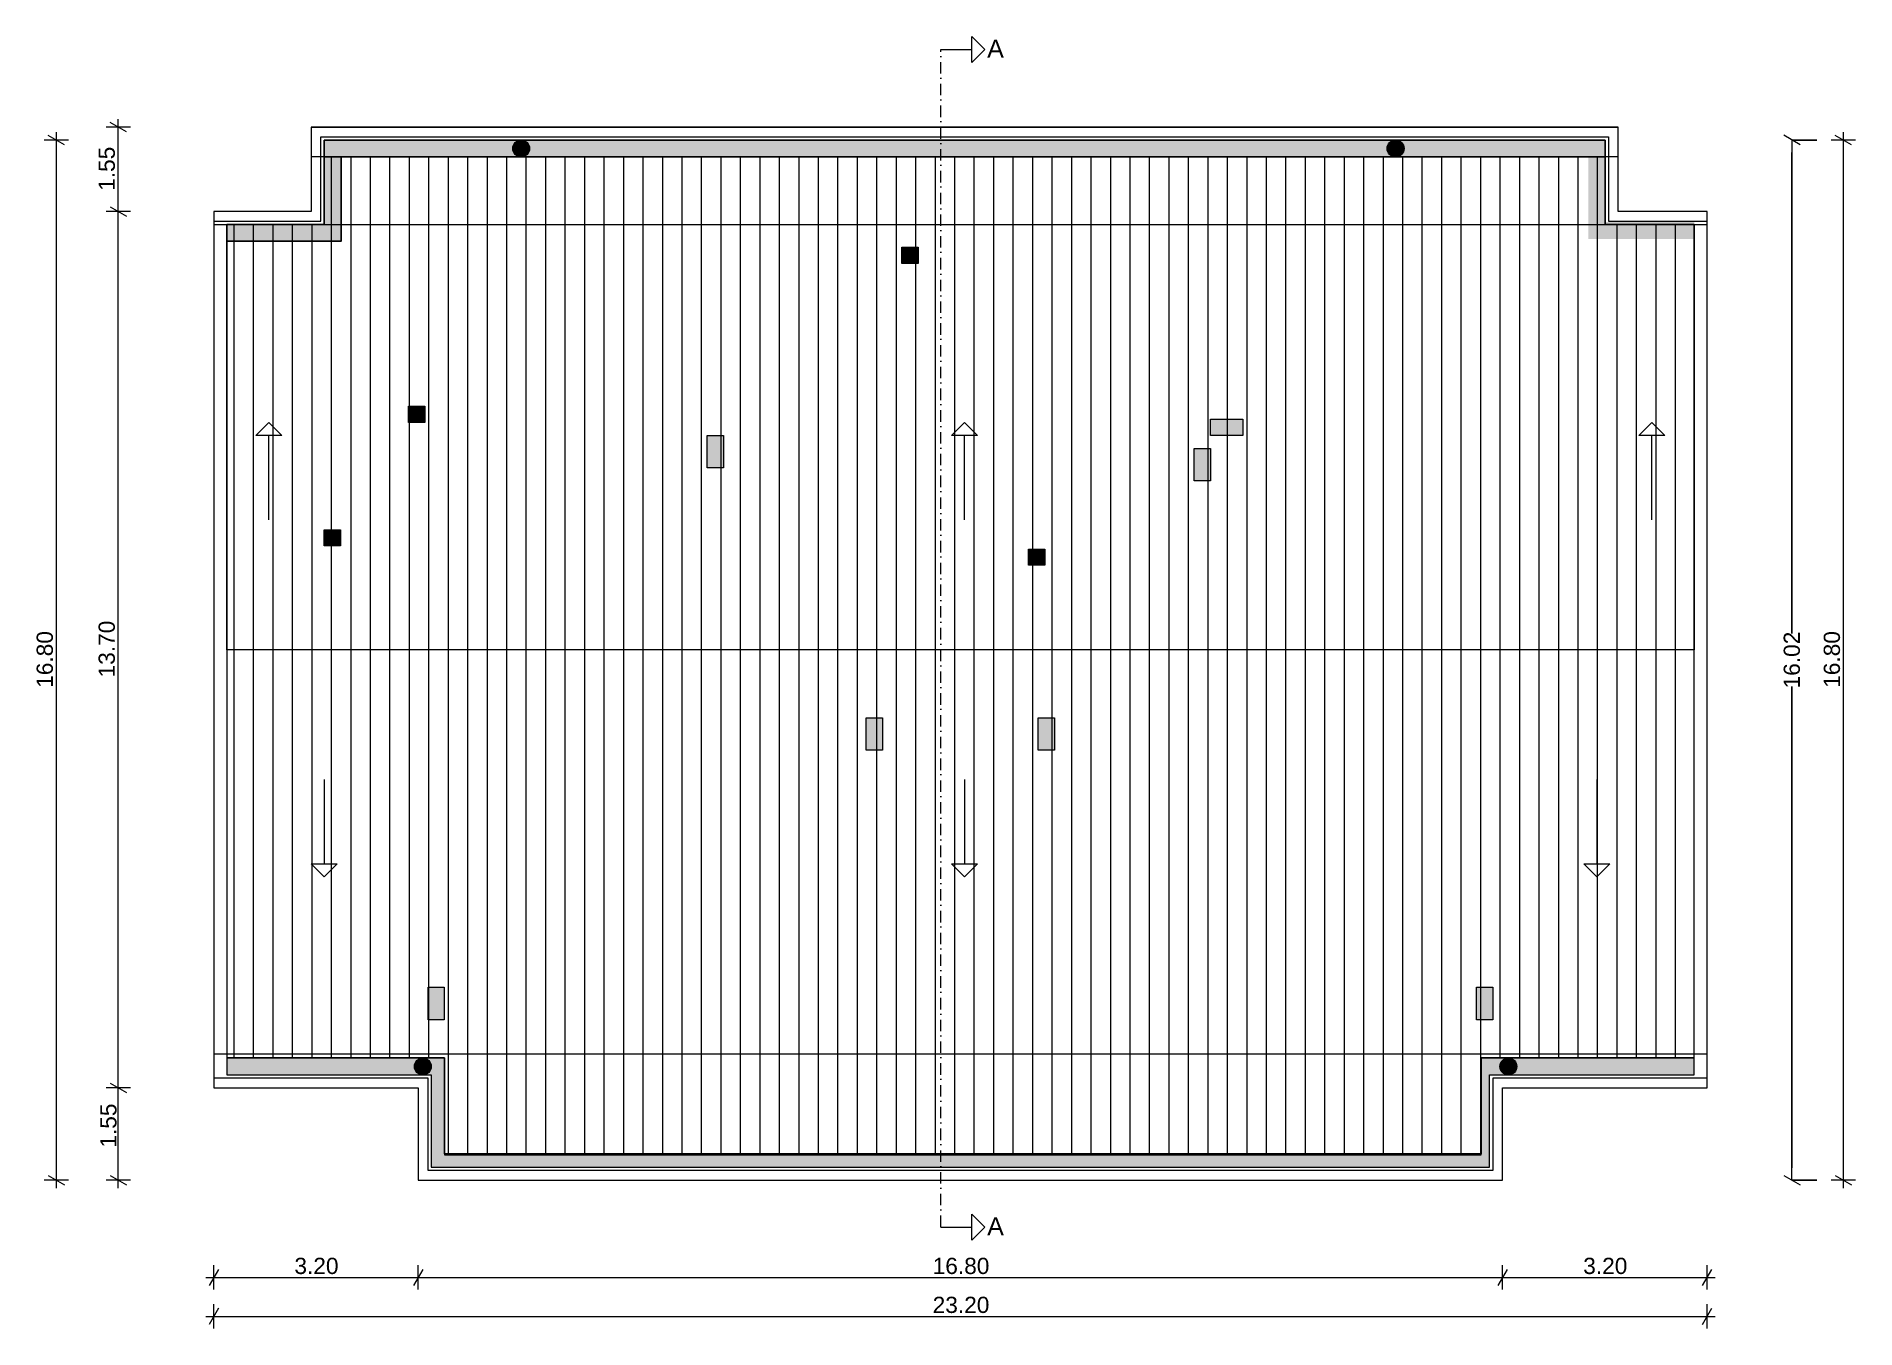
# Model space of a CAD drawing. Header units: feet. Extents: x 2565673 to 2671128, y -122443 to -81443.
# Drawn here: x 2643109 to 2671128, y -111517 to -91613 of the extents above; entities that cross this region are included whole.
import ezdxf

# ---------------------------------------------------------------- set-up
doc = ezdxf.new("R2010")
doc.units = ezdxf.units.FT
doc.header["$MEASUREMENT"] = 0
doc.linetypes.add('Dot & Dashed', pattern=[335.138881, 176.388884, -88.194442, 0, -70.555556])
for name, color, linetype in [('Dimensioning - General', 7, 'Continuous'), ('Exterior walls', 7, 'Continuous'), ('Shell - Roof', 7, 'Continuous'), ('Structural - Bearing', 7, 'Continuous')]:
    doc.layers.add(name, color=color, linetype=linetype)
for name, color, linetype, lineweight in [('Exterior walls_Pen_No__1', 7, 'Continuous', 5), ('Exterior walls_Pen_No__20', 1, 'Continuous', 5), ('Shell - Roof_Pen_No__1', 7, 'Continuous', 5), ('Shell - Roof_Pen_No__21', 7, 'Continuous', 5), ('Structural - Bearing_Pen_No__1', 7, 'Continuous', 5), ('Text blocks_Pen_No__20', 1, 'Continuous', 5)]:
    doc.layers.add(name, color=color, linetype=linetype, lineweight=lineweight)
for name, color, linetype, lineweight, true_color in [('Exterior walls_Pen_No__102', 7, 'Continuous', 5, 0xcccccc), ('Structural - Bearing_Pen_No__25', 7, 'Continuous', 5, 0x40a5ff), ('Structural - Bearing_Pen_No__62', 7, 'Continuous', 5, 0xaaaaaa), ('Structural - Bearing_Pen_No__89', 7, 'Continuous', 5, 0x71cebe)]:
    doc.layers.add(name, color=color, linetype=linetype, lineweight=lineweight, true_color=true_color)
doc.styles.add('GENERATED_STYLE_1', font='arial.ttf')
doc.dimstyles.new('GENERATED_STYLE__2', dxfattribs={"dimtxt": 250, "dimasz": 190, "dimexe": 0.18, "dimexo": 3, "dimgap": 0.09, "dimtad": 1, "dimlfac": 0.001, "dimzin": 0, "dimdsep": 46, "dimtxsty": 'GENERATED_STYLE_1', "dimblk": 'ARROWHEAD_2', "dimblk1": 'ARROWHEAD_2', "dimblk2": 'ARROWHEAD_2', "dimcen": 0.09, "dimclrd": 7, "dimclre": 7, "dimclrt": 7, "dimadec": 0, "dimazin": 0, "dimtfac": 1, "dimtdec": 4, "dimtmove": 2, "dimatfit": 3, "dimfxl": 1, "dimtolj": 1, "dimtzin": 0, "dimarcsym": 0})

msp = doc.modelspace()

# ---------------------------------------------------------------- texts
at = {"layer": 'Dimensioning - General', "color": 7, "lineweight": 5, "char_height": 250, "attachment_point": 7, "rotation": 90, "style": 'GENERATED_STYLE_1'}
for s, insert in [('\\A1;1.55', (2644320.622, -93991.809)), ('\\A1;16.80', (2643366.383, -101646.665)), ('\\A1;13.70', (2644320.622, -101486.665)), ('\\A1;16.80', (2670890.705, -101646.665)), ('\\A1;1.55', (2644345.622, -108729.449))]:
    msp.add_mtext(s, dxfattribs=dict(at, insert=insert))
at = {"layer": 'Dimensioning - General', "color": 7, "lineweight": 5, "char_height": 250, "attachment_point": 7, "style": 'GENERATED_STYLE_1'}
for s, insert in [('\\A1;3.20', (2647083.132, -110679.236)), ('\\A1;16.80', (2656913.276, -110679.236)), ('\\A1;3.20', (2666933.132, -110679.236)), ('\\A1;23.20', (2656913.276, -111279.236))]:
    msp.add_mtext(s, dxfattribs=dict(at, insert=insert))
at = {"layer": 'Text blocks_Pen_No__20', "color": 1, "linetype": 'Continuous', "lineweight": 5, "char_height": 275, "attachment_point": 3, "style": 'GENERATED_STYLE_1'}
for insert in [(2658009.611, -91663.876), (2658009.611, -109803.933)]:
    msp.add_mtext('\\A1;A', dxfattribs=dict(at, insert=insert))

# ---------------------------------------------------------------- blocks, each defined once
blk = doc.blocks.new('Slab_1', base_point=(2576682, -107809))
at = {"layer": 'Structural - Bearing_Pen_No__89', "color": 123, "linetype": 'Continuous', "lineweight": 5, "true_color": 0x71cebe, "flags": 128}
blk.add_lwpolyline([(2576682, -107809), (2579832, -107809), (2579832, -109229), (2596532, -109229), (2596532, -107809), (2599682, -107809), (2599682, -107288), (2576682, -107288)], close=True, dxfattribs=at)
blk = doc.blocks.new('Slab_2', base_point=(2599682, -94509))
at = {"layer": 'Structural - Bearing_Pen_No__89', "color": 123, "linetype": 'Continuous', "lineweight": 5, "true_color": 0x71cebe, "flags": 128}
blk.add_lwpolyline([(2599682, -94509), (2599682, -94309), (2598312, -94309), (2598312, -93470), (2578182, -93470), (2578182, -94309), (2576682, -94309), (2576682, -94509)], close=True, dxfattribs=at)
blk = doc.blocks.new('Wall_1', base_point=(2576682, -107809))
at = {"layer": 'Exterior walls_Pen_No__1', "color": 7, "linetype": 'Continuous', "lineweight": 5, "flags": 128}
for points in [[(2579982, -107659), (2576682, -107659)], [(2576682, -107659), (2576682, -107809)], [(2576682, -107809), (2579832, -107809)]]:
    blk.add_lwpolyline(points, dxfattribs=at)
blk = doc.blocks.new('Wall_2', base_point=(2579832, -107809))
at = {"layer": 'Exterior walls_Pen_No__1', "color": 7, "linetype": 'Continuous', "lineweight": 5, "flags": 128}
for points in [[(2579832, -107809), (2579832, -109229)], [(2579982, -109079), (2579982, -107659)]]:
    blk.add_lwpolyline(points, dxfattribs=at)
blk = doc.blocks.new('Wall_3', base_point=(2579832, -109229))
at = {"layer": 'Exterior walls_Pen_No__1', "color": 7, "linetype": 'Continuous', "lineweight": 5, "flags": 128}
for points in [[(2579832, -109229), (2596532, -109229)], [(2596382, -109079), (2579982, -109079)]]:
    blk.add_lwpolyline(points, dxfattribs=at)
blk = doc.blocks.new('Wall_4', base_point=(2596532, -109229))
at = {"layer": 'Exterior walls_Pen_No__1', "color": 7, "linetype": 'Continuous', "lineweight": 5, "flags": 128}
for points in [[(2596382, -107659), (2596382, -109079)], [(2596532, -109229), (2596532, -107809)]]:
    blk.add_lwpolyline(points, dxfattribs=at)
blk = doc.blocks.new('Wall_5', base_point=(2596532, -107809))
at = {"layer": 'Exterior walls_Pen_No__1', "color": 7, "linetype": 'Continuous', "lineweight": 5, "flags": 128}
for points in [[(2599682, -107659), (2596382, -107659)], [(2596532, -107809), (2599682, -107809)], [(2599682, -107809), (2599682, -107659)]]:
    blk.add_lwpolyline(points, dxfattribs=at)
blk = doc.blocks.new('Wall_6', base_point=(2599682, -94309))
at = {"layer": 'Exterior walls_Pen_No__1', "color": 7, "linetype": 'Continuous', "lineweight": 5, "flags": 128}
for points in [[(2599682, -94309), (2598312, -94309)], [(2599682, -94459), (2599682, -94309)], [(2598162, -94459), (2599682, -94459)]]:
    blk.add_lwpolyline(points, dxfattribs=at)
blk = doc.blocks.new('Wall_7', base_point=(2598312, -94309))
at = {"layer": 'Exterior walls_Pen_No__1', "color": 7, "linetype": 'Continuous', "lineweight": 5, "flags": 128}
for points in [[(2598312, -94309), (2598312, -93009)], [(2598162, -93159), (2598162, -94459)]]:
    blk.add_lwpolyline(points, dxfattribs=at)
blk = doc.blocks.new('Wall_8', base_point=(2598312, -93009))
at = {"layer": 'Exterior walls_Pen_No__1', "color": 7, "linetype": 'Continuous', "lineweight": 5, "flags": 128}
for points in [[(2598312, -93009), (2578182, -93009)], [(2578332, -93159), (2598162, -93159)]]:
    blk.add_lwpolyline(points, dxfattribs=at)
blk = doc.blocks.new('Wall_9', base_point=(2578182, -93009))
at = {"layer": 'Exterior walls_Pen_No__1', "color": 7, "linetype": 'Continuous', "lineweight": 5, "flags": 128}
for points in [[(2578182, -93009), (2578182, -94309)], [(2578332, -94459), (2578332, -93159)]]:
    blk.add_lwpolyline(points, dxfattribs=at)
blk = doc.blocks.new('Wall_10', base_point=(2578182, -94309))
at = {"layer": 'Exterior walls_Pen_No__1', "color": 7, "linetype": 'Continuous', "lineweight": 5, "flags": 128}
for points in [[(2578182, -94309), (2576682, -94309)], [(2576682, -94309), (2576682, -94459)], [(2576682, -94459), (2578332, -94459)]]:
    blk.add_lwpolyline(points, dxfattribs=at)
blk = doc.blocks.new('Line_1', base_point=(2588247, -99059))
at = {"layer": 'Shell - Roof_Pen_No__1', "color": 7, "linetype": 'Continuous', "lineweight": 5}
for p, q in [((2588247, -97559), (2588047, -97759)), ((2588447, -97759), (2588047, -97759)), ((2588247, -97559), (2588447, -97759))]:
    blk.add_line(p, q, dxfattribs=at)
at = {"layer": 'Shell - Roof_Pen_No__21', "color": 7, "linetype": 'Continuous', "lineweight": 5}
blk.add_line((2588247, -99059), (2588247, -97759), dxfattribs=at)
blk = doc.blocks.new('Line_2', base_point=(2588247, -103059))
at = {"layer": 'Shell - Roof_Pen_No__1', "color": 7, "linetype": 'Continuous', "lineweight": 5}
for p, q in [((2588247, -104559), (2588047, -104359)), ((2588047, -104359), (2588447, -104359)), ((2588247, -104559), (2588447, -104359))]:
    blk.add_line(p, q, dxfattribs=at)
at = {"layer": 'Shell - Roof_Pen_No__21', "color": 7, "linetype": 'Continuous', "lineweight": 5}
blk.add_line((2588247, -103059), (2588247, -104359), dxfattribs=at)
blk = doc.blocks.new('Line_3', base_point=(2598832, -99059))
at = {"layer": 'Shell - Roof_Pen_No__1', "color": 7, "linetype": 'Continuous', "lineweight": 5}
for p, q in [((2598832, -97559), (2598632, -97759)), ((2599032, -97759), (2598632, -97759)), ((2598832, -97559), (2599032, -97759))]:
    blk.add_line(p, q, dxfattribs=at)
at = {"layer": 'Shell - Roof_Pen_No__21', "color": 7, "linetype": 'Continuous', "lineweight": 5}
blk.add_line((2598832, -99059), (2598832, -97759), dxfattribs=at)
blk = doc.blocks.new('Line_4', base_point=(2577532, -99059))
at = {"layer": 'Shell - Roof_Pen_No__1', "color": 7, "linetype": 'Continuous', "lineweight": 5}
for p, q in [((2577532, -97559), (2577332, -97759)), ((2577732, -97759), (2577332, -97759)), ((2577532, -97559), (2577732, -97759))]:
    blk.add_line(p, q, dxfattribs=at)
at = {"layer": 'Shell - Roof_Pen_No__21', "color": 7, "linetype": 'Continuous', "lineweight": 5}
blk.add_line((2577532, -99059), (2577532, -97759), dxfattribs=at)
blk = doc.blocks.new('Line_5', base_point=(2578382, -103059))
at = {"layer": 'Shell - Roof_Pen_No__1', "color": 7, "linetype": 'Continuous', "lineweight": 5}
for p, q in [((2578382, -104559), (2578182, -104359)), ((2578182, -104359), (2578582, -104359)), ((2578382, -104559), (2578582, -104359))]:
    blk.add_line(p, q, dxfattribs=at)
at = {"layer": 'Shell - Roof_Pen_No__21', "color": 7, "linetype": 'Continuous', "lineweight": 5}
blk.add_line((2578382, -103059), (2578382, -104359), dxfattribs=at)
blk = doc.blocks.new('Line_6', base_point=(2597982, -103059))
at = {"layer": 'Shell - Roof_Pen_No__1', "color": 7, "linetype": 'Continuous', "lineweight": 5}
for p, q in [((2597982, -104559), (2597782, -104359)), ((2597782, -104359), (2598182, -104359)), ((2597982, -104559), (2598182, -104359))]:
    blk.add_line(p, q, dxfattribs=at)
at = {"layer": 'Shell - Roof_Pen_No__21', "color": 7, "linetype": 'Continuous', "lineweight": 5}
blk.add_line((2597982, -103059), (2597982, -104359), dxfattribs=at)
blk = doc.blocks.new('Line_7', base_point=(2587881, -91813))
at = {"layer": 'Exterior walls_Pen_No__20', "color": 1, "linetype": 'Continuous', "lineweight": 5}
for p, q in [((2588557, -91813), (2588357, -91613)), ((2588357, -92013), (2588357, -91613)), ((2587881, -91813), (2588357, -91813)), ((2588557, -91813), (2588357, -92013))]:
    blk.add_line(p, q, dxfattribs=at)
blk = doc.blocks.new('Line_8', base_point=(2587881, -109953))
at = {"layer": 'Exterior walls_Pen_No__20', "color": 1, "linetype": 'Continuous', "lineweight": 5}
for p, q in [((2588557, -109953), (2588357, -109753)), ((2588357, -110153), (2588357, -109753)), ((2587881, -109953), (2588357, -109953)), ((2588557, -109953), (2588357, -110153))]:
    blk.add_line(p, q, dxfattribs=at)
blk = doc.blocks.new('ARROWHEAD_2')
at = {"color": 0, "linetype": 'Continuous', "lineweight": 0}
for p, q in [((0, 0), (-1, 0)), ((-0.38, -0.66), (0.38, 0.66))]:
    blk.add_line(p, q, dxfattribs=at)
blk = doc.blocks.new('*D28')
at = {"layer": 'Defpoints', "color": 0, "linetype": 'Continuous', "transparency": 16777216}
for p in [(2670147, -93209), (2670533, -93209), (2670533, -109229)]:
    blk.add_point(p, dxfattribs=at)
at = {"layer": 'Dimensioning - General', "color": 7, "linetype": 'Continuous', "lineweight": -2, "transparency": 16777216}
for p, q in [((2670530, -93209), (2670146, -93209)), ((2670147, -93399), (2670147, -100810)), ((2670147, -109039), (2670147, -101628)), ((2670530, -109229), (2670146, -109229))]:
    blk.add_line(p, q, dxfattribs=at)
at = {"layer": 'Dimensioning - General', "color": 7, "linetype": 'Continuous', "lineweight": -2, "transparency": 16777216, "xscale": 190, "yscale": 190, "zscale": 190}
for p, rotation in [((2670147, -93209), 90), ((2670147, -109229), 270)]:
    blk.add_blockref('ARROWHEAD_2', p, dxfattribs=dict(at, rotation=rotation))
at = {"layer": 'Dimensioning - General', "color": 7, "linetype": 'Continuous', "lineweight": 0, "transparency": 16777216, "insert": (2670147, -101219), "char_height": 250, "attachment_point": 5, "rotation": 90, "style": 'GENERATED_STYLE_1'}
blk.add_mtext('\\A1;16.02', dxfattribs=at)

# ---------------------------------------------------------------- dimensions: what is measured, and where the dimension line sits
at = {"layer": 'Dimensioning - General', "color": 7, "linetype": 'Continuous', "lineweight": 0}
dim = msp.add_aligned_dim(p1=(2670533.039, -109229.236), p2=(2670533.039, -93209.237), distance=386.421, dimstyle='GENERATED_STYLE__2', override={"dimexo": 3}, dxfattribs=at)
dim.commit()
dim.dimension.update_dxf_attribs({"geometry": '*D28', "text_midpoint": (2670146.618, -101219.237), "text_rotation": 90})

# ---------------------------------------------------------------- hatches: boundary and pattern name
at = {"layer": 'Exterior walls_Pen_No__102', "linetype": 'Continuous', "lineweight": 5, "true_color": 0xcccccc}
for points in [[(2656690.705, -95109.236), (2656440.705, -95109.236), (2656440.705, -94859.236), (2656690.705, -94859.236)], [(2649090.705, -97559.236), (2648840.705, -97559.236), (2648840.705, -97309.236), (2649090.705, -97309.236)], [(2653690.705, -98259.236), (2653440.705, -98259.236), (2653440.705, -97759.236), (2653690.705, -97759.236)], [(2661190.705, -97759.236), (2661190.705, -97509.236), (2661690.705, -97509.236), (2661690.705, -97759.236)], [(2661190.705, -98459.236), (2660940.705, -98459.236), (2660940.705, -97959.236), (2661190.705, -97959.236)], [(2647790.705, -99462.267), (2647540.705, -99462.267), (2647540.705, -99212.267), (2647790.705, -99212.267)], [(2658640.705, -99759.236), (2658390.705, -99759.236), (2658390.705, -99509.236), (2658640.705, -99509.236)], [(2656140.705, -102609.236), (2655890.705, -102609.236), (2655890.705, -102109.236), (2656140.705, -102109.236)], [(2658790.705, -102609.236), (2658540.705, -102609.236), (2658540.705, -102109.236), (2658790.705, -102109.236)], [(2649390.705, -106759.236), (2649140.705, -106759.236), (2649140.705, -106259.236), (2649390.705, -106259.236)], [(2665540.705, -106759.236), (2665290.705, -106759.236), (2665290.705, -106259.236), (2665540.705, -106259.236)]]:
    msp.add_hatch(color=254, dxfattribs=at).paths.add_polyline_path(points)
at = {"layer": 'Structural - Bearing_Pen_No__1', "linetype": 'Continuous', "lineweight": 5}
for points in [[(2650575.793, -93470.206, -1), (2650575.793, -93209.237, -1)], [(2664043.547, -93470.206, -1), (2664043.547, -93209.237, -1)], [(2649061.304, -107609.237, -1), (2649061.304, -107348.267, -1)], [(2665779.689, -107609.237, -1), (2665779.689, -107348.267, -1)]]:
    msp.add_hatch(color=7, dxfattribs=at).paths.add_polyline_path(points)
at = {"layer": 'Structural - Bearing_Pen_No__25', "linetype": 'Continuous', "lineweight": 5, "true_color": 0x40a5ff}
for points in [[(2667270.869, -93470.206), (2647540.705, -93470.206), (2647540.705, -93209.237), (2667270.869, -93209.237)], [(2647800.705, -93470.206), (2647540.705, -93470.206), (2647540.705, -94509.237), (2646040.705, -94509.237), (2646040.705, -94769.237), (2647800.705, -94769.237)], [(2667010.885, -93433.088), (2667270.885, -93433.088), (2667270.885, -94472.119), (2668643.194, -94472.119), (2668643.194, -94732.119), (2667010.885, -94732.119)], [(2646040.705, -107609.237), (2649190.705, -107609.237), (2649190.705, -108824.575), (2649190.705, -109029.237), (2665490.705, -109029.237), (2665490.705, -108824.575), (2665490.705, -107609.237), (2668640.705, -107609.237), (2668640.705, -107348.267), (2665490.705, -107348.267), (2665359.759, -107348.267), (2665359.759, -108824.575), (2649397.083, -108824.575), (2649397.083, -107609.237), (2649397.083, -107347.443), (2649190.705, -107347.443), (2646040.705, -107347.443)]]:
    msp.add_hatch(color=161, dxfattribs=at).paths.add_polyline_path(points)
at = {"layer": 'Structural - Bearing_Pen_No__62', "linetype": 'Continuous', "lineweight": 5, "true_color": 0xaaaaaa}
h = msp.add_hatch(dxfattribs=at)
h.set_pattern_fill('SOLDIER_COURSE', color=253, style=0, pattern_type=2)
h.set_pattern_definition([(90, (2660854.7, -98280.23), (300, 0), [])])
h.paths.add_polyline_path([(2646040.705, -101059.237), (2646040.705, -94509.237), (2647540.705, -94509.236), (2647540.705, -93470.206), (2667270.869, -93470.206), (2667270.869, -94509.236), (2668640.705, -94509.237), (2668640.705, -101059.237)])
h = msp.add_hatch(dxfattribs=at)
h.set_pattern_fill('SOLDIER_COURSE', color=253, style=0, pattern_type=2)
h.set_pattern_definition([(270, (2660854.7, -103838.24), (300, 0), [])])
h.paths.add_polyline_path([(2649397.083, -107347.443), (2649397.083, -108838.165), (2665359.759, -108838.165), (2665359.759, -107348.267), (2668640.705, -107348.267), (2668640.705, -101059.237), (2665490.705, -101059.237), (2649190.705, -101059.237), (2646040.705, -101059.237), (2646040.705, -107347.443)])

# ---------------------------------------------------------------- linework, layer by layer
for points in [[(2667470.869, -93009.236), (2647340.705, -93009.236)], [(2647540.705, -93470.206), (2647540.705, -94509.237), (2646040.705, -94509.237)], [(2647800.705, -93470.206), (2647800.705, -94769.237), (2646040.705, -94769.237)]]:
    msp.add_lwpolyline(points)
msp.add_lwpolyline([(2646040.705, -94509.237), (2646040.705, -94769.237), (2647800.705, -94769.237), (2647800.705, -93470.206), (2647540.705, -93470.206), (2647540.705, -94509.237)], close=True)
at = {"layer": 'Dimensioning - General', "color": 7, "linetype": 'Continuous', "lineweight": 5}
for p, q in [((2644558.122, -93009.236), (2644183.122, -93009.236)), ((2644495.622, -93081.405), (2644245.622, -92937.068)), ((2644370.622, -93009.236), (2644370.622, -92886.986)), ((2644370.622, -94309.236), (2644370.622, -93009.236)), ((2643603.883, -93209.237), (2643228.883, -93209.237)), ((2643541.383, -93281.406), (2643291.383, -93137.068)), ((2643416.383, -93209.237), (2643416.383, -93086.987)), ((2643416.383, -109229.236), (2643416.383, -93209.237)), ((2671128.205, -93209.237), (2670753.205, -93209.237)), ((2671065.705, -93281.406), (2670815.705, -93137.068)), ((2670940.705, -93209.237), (2670940.705, -93086.987)), ((2670940.705, -109229.236), (2670940.705, -93209.237)), ((2644558.122, -94309.236), (2644183.122, -94309.236)), ((2644558.122, -94309.236), (2644183.122, -94309.236)), ((2644245.622, -94237.068), (2644495.622, -94381.405)), ((2644245.622, -94237.068), (2644495.622, -94381.405)), ((2644370.622, -107809.236), (2644370.622, -94309.236)), ((2644558.122, -107809.236), (2644183.122, -107809.236)), ((2644558.122, -107809.236), (2644183.122, -107809.236)), ((2644245.622, -107737.068), (2644495.622, -107881.405)), ((2644245.622, -107737.068), (2644495.622, -107881.405)), ((2644370.622, -109229.236), (2644370.622, -107809.236)), ((2643603.883, -109229.236), (2643228.883, -109229.236)), ((2643291.383, -109157.068), (2643541.383, -109301.405)), ((2643416.383, -109351.486), (2643416.383, -109229.236)), ((2644558.122, -109229.236), (2644183.122, -109229.236)), ((2644245.622, -109157.068), (2644495.622, -109301.405)), ((2644370.622, -109351.486), (2644370.622, -109229.236)), ((2671128.205, -109229.236), (2670753.205, -109229.236)), ((2670815.705, -109157.068), (2671065.705, -109301.405)), ((2670940.705, -109351.486), (2670940.705, -109229.236)), ((2645912.873, -110604.236), (2645768.536, -110854.236)), ((2645840.705, -110916.736), (2645840.705, -110541.736)), ((2649062.873, -110604.236), (2648918.536, -110854.236)), ((2649062.873, -110604.236), (2648918.536, -110854.236)), ((2648990.705, -110916.736), (2648990.705, -110541.736)), ((2648990.705, -110916.736), (2648990.705, -110541.736)), ((2665762.873, -110604.236), (2665618.536, -110854.236)), ((2665762.873, -110604.236), (2665618.536, -110854.236)), ((2665690.705, -110916.736), (2665690.705, -110541.736)), ((2665690.705, -110916.736), (2665690.705, -110541.736)), ((2668768.536, -110854.236), (2668912.873, -110604.236)), ((2668840.705, -110916.736), (2668840.705, -110541.736)), ((2645718.455, -110729.236), (2645840.705, -110729.236)), ((2645840.705, -110729.236), (2648990.705, -110729.236)), ((2648990.705, -110729.236), (2665690.705, -110729.236)), ((2665690.705, -110729.236), (2668840.705, -110729.236)), ((2668840.705, -110729.236), (2668962.955, -110729.236)), ((2645912.873, -111204.236), (2645768.536, -111454.236)), ((2645840.705, -111516.736), (2645840.705, -111141.736)), ((2668768.536, -111454.236), (2668912.873, -111204.236)), ((2668840.705, -111516.736), (2668840.705, -111141.736)), ((2645718.455, -111329.236), (2645840.705, -111329.236)), ((2645840.705, -111329.236), (2668840.705, -111329.236)), ((2668840.705, -111329.236), (2668962.955, -111329.236))]:
    msp.add_line(p, q, dxfattribs=at)
at = {"layer": 'Exterior walls_Pen_No__1', "color": 7, "linetype": 'Continuous', "lineweight": 5, "flags": 128}
for points in [[(2656690.705, -95109.236), (2656440.705, -95109.236), (2656440.705, -94859.236), (2656690.705, -94859.236)], [(2649090.705, -97559.236), (2648840.705, -97559.236), (2648840.705, -97309.236), (2649090.705, -97309.236)], [(2653690.705, -98259.236), (2653440.705, -98259.236), (2653440.705, -97759.236), (2653690.705, -97759.236)], [(2661190.705, -97759.236), (2661190.705, -97509.236), (2661690.705, -97509.236), (2661690.705, -97759.236)], [(2661190.705, -98459.236), (2660940.705, -98459.236), (2660940.705, -97959.236), (2661190.705, -97959.236)], [(2647790.705, -99462.267), (2647540.705, -99462.267), (2647540.705, -99212.267), (2647790.705, -99212.267)], [(2658640.705, -99759.236), (2658390.705, -99759.236), (2658390.705, -99509.236), (2658640.705, -99509.236)], [(2656140.705, -102609.236), (2655890.705, -102609.236), (2655890.705, -102109.236), (2656140.705, -102109.236)], [(2658790.705, -102609.236), (2658540.705, -102609.236), (2658540.705, -102109.236), (2658790.705, -102109.236)], [(2649390.705, -106759.236), (2649140.705, -106759.236), (2649140.705, -106259.236), (2649390.705, -106259.236)], [(2665540.705, -106759.236), (2665290.705, -106759.236), (2665290.705, -106259.236), (2665540.705, -106259.236)]]:
    msp.add_lwpolyline(points, close=True, dxfattribs=at)
at = {"layer": 'Exterior walls_Pen_No__20', "color": 1, "linetype": 'Dot & Dashed', "lineweight": 5}
msp.add_line((2657039.593, -109952.829), (2657039.593, -91812.772), dxfattribs=at)
at = {"layer": 'Structural - Bearing_Pen_No__1', "color": 7, "linetype": 'Continuous', "lineweight": 5, "flags": 128}
for points in [[(2645840.705, -107809.237), (2648990.705, -107809.237), (2648990.705, -109229.237), (2665690.705, -109229.237), (2665690.705, -107809.237), (2668840.705, -107809.237), (2668840.705, -94309.237), (2667470.869, -94309.237), (2667470.869, -93009.237), (2647340.705, -93009.237), (2647340.705, -94309.237), (2645840.705, -94309.237)], [(2646040.705, -107609.237), (2649190.705, -107609.237), (2649190.705, -109029.237), (2665490.705, -109029.237), (2665490.705, -107609.237), (2668640.705, -107609.237), (2668640.705, -94509.237), (2667270.869, -94509.237), (2667270.869, -93209.237), (2647540.705, -93209.237), (2647540.705, -94509.237), (2646040.705, -94509.237)], [(2667270.869, -93470.206), (2647540.705, -93470.206), (2647540.705, -93209.237), (2667270.869, -93209.237)], [(2646040.705, -101059.237), (2646040.705, -94509.237), (2647540.705, -94509.236), (2647540.705, -93470.206), (2667270.869, -93470.206), (2667270.869, -94509.236), (2668640.705, -94509.237), (2668640.705, -101059.237)], [(2649397.083, -107347.443), (2649397.083, -108838.165), (2665359.759, -108838.165), (2665359.759, -107348.267), (2668640.705, -107348.267), (2668640.705, -101059.237), (2665490.705, -101059.237), (2649190.705, -101059.237), (2646040.705, -101059.237), (2646040.705, -107347.443)], [(2646040.705, -107609.237), (2649190.705, -107609.237), (2649190.705, -108824.575), (2649190.705, -109029.237), (2665490.705, -109029.237), (2665490.705, -108824.575), (2665490.705, -107609.237), (2668640.705, -107609.237), (2668640.705, -107348.267), (2665490.705, -107348.267), (2665359.759, -107348.267), (2665359.759, -108824.575), (2649397.083, -108824.575), (2649397.083, -107609.237), (2649397.083, -107347.443), (2649190.705, -107347.443), (2646040.705, -107347.443)]]:
    msp.add_lwpolyline(points, close=True, dxfattribs=at)
for points in [[(2650575.793, -93470.206, -1), (2650575.793, -93209.237, -1)], [(2664043.547, -93470.206, -1), (2664043.547, -93209.237, -1)], [(2649061.304, -107609.237, -1), (2649061.304, -107348.267, -1)], [(2665779.689, -107609.237, -1), (2665779.689, -107348.267, -1)]]:
    msp.add_lwpolyline(points, format="xyb", close=True, dxfattribs=at)

# ---------------------------------------------------------------- block references
at = {"layer": 'Exterior walls', "color": 1, "linetype": 'Continuous', "lineweight": 5}
for name, p in [('Line_7', (2657039.593, -91812.772)), ('Line_8', (2657039.593, -109952.829))]:
    msp.add_blockref(name, p, dxfattribs=at)
at = {"layer": 'Exterior walls', "color": 7, "lineweight": 5}
for name, p in [('Wall_8', (2667470.869, -93009.236)), ('Wall_9', (2647340.705, -93009.236)), ('Wall_7', (2667470.869, -94309.236)), ('Wall_10', (2647340.705, -94309.236)), ('Wall_6', (2668840.705, -94309.236)), ('Wall_1', (2645840.705, -107809.236)), ('Wall_2', (2648990.705, -107809.237)), ('Wall_4', (2665690.705, -109229.236)), ('Wall_5', (2665690.705, -107809.236)), ('Wall_3', (2648990.705, -109229.236))]:
    msp.add_blockref(name, p, dxfattribs=at)
at = {"layer": 'Shell - Roof', "color": 7, "linetype": 'Continuous', "lineweight": 5}
for name, p in [('Line_4', (2646690.705, -99059.237)), ('Line_1', (2657405.787, -99059.237)), ('Line_3', (2667990.705, -99059.237)), ('Line_5', (2647540.705, -103059.237)), ('Line_2', (2657405.787, -103059.237)), ('Line_6', (2667140.705, -103059.237))]:
    msp.add_blockref(name, p, dxfattribs=at)
at = {"layer": 'Structural - Bearing', "color": 123, "linetype": 'Continuous', "lineweight": 5, "true_color": 0x71cebe}
for name, p in [('Slab_2', (2668840.705, -94509.237)), ('Slab_1', (2645840.705, -107809.236))]:
    msp.add_blockref(name, p, dxfattribs=at)

msp.set_redraw_order([(e.dxf.handle, doc.entitydb.next_handle()) for e in msp.query("TEXT MTEXT ATTDEF DIMENSION ARC_DIMENSION")])  # texts and dimensions are drawn at this point

doc.saveas('drawing.dxf')
